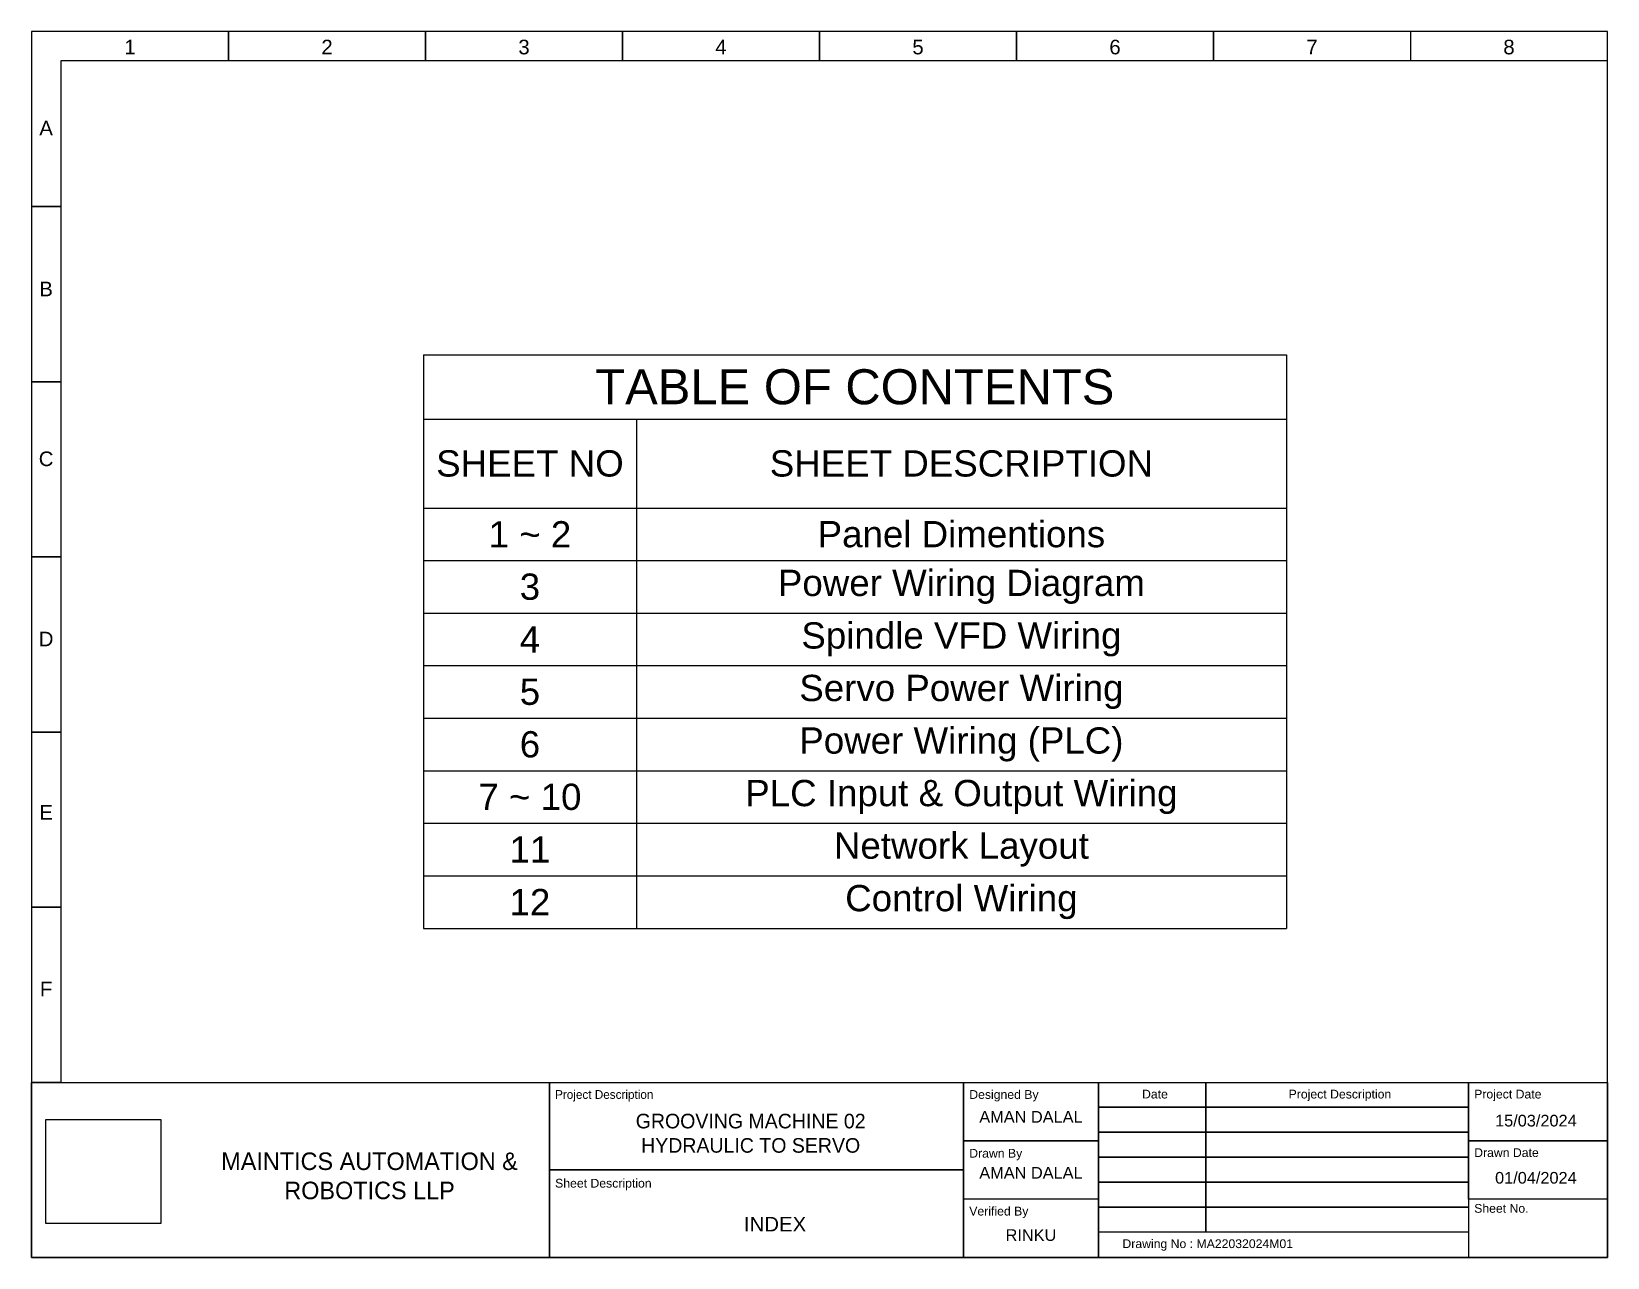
# Model space of a CAD drawing. Header units: millimetres. Extents: x -11 to 5160, y -11 to 2043.
# Drawn here: x 3963.4 to 4233.4, y 1579.4 to 1789.4 of the extents above; entities that cross this region are included whole.
import ezdxf

# ---------------------------------------------------------------- set-up
doc = ezdxf.new("R2010")
doc.units = ezdxf.units.MM
doc.styles.add('Annotative', font='arial.ttf')
doc.styles.get("Standard").update_dxf_attribs({"font": 'arial.ttf'})
picture_1 = doc.add_image_def('image1.jpg', size_in_pixel=(150, 135))

msp = doc.modelspace()

# ---------------------------------------------------------------- texts
at = {"attachment_point": 1, "style": 'Annotative'}
for s, insert, char_height, width in [('\\pxqc;1', (3963.421, 1787.999), 2.5, 33.75), ('\\pxqc;2', (3997.171, 1787.999), 2.5, 33.75), ('\\pxqc;3', (4030.921, 1787.999), 2.5, 33.75), ('\\pxqc;4', (4064.671, 1787.999), 2.5, 33.75), ('\\pxqc;5', (4098.421, 1787.999), 2.5, 33.75), ('\\pxqc;6', (4132.171, 1787.999), 2.5, 33.75), ('\\pxqc;7', (4165.921, 1787.999), 2.5, 33.75), ('\\pxqc;8', (4199.671, 1787.999), 2.5, 33.75), ('\\pxqc;A', (3963.421, 1774.125), 2.5, 5), ('\\pxqc;B', (3963.421, 1746.557), 2.5, 5), ('\\pxqc;C', (3963.421, 1717.464), 2.5, 5), ('\\pxqc;D', (3963.421, 1686.596), 2.5, 5), ('\\pxqc;E', (3963.421, 1656.905), 2.5, 5), ('\\pxqc;F', (3963.421, 1626.651), 2.5, 5), ('Designed By', (4124.078, 1608.073), 1.5, 22.12958), ('\\pxqc;Date', (4147.195, 1608.139), 1.5, 17.39528), ('\\pxqc;Project Description', (4165.577, 1608.139), 1.5, 44.01766), ('Project Date', (4210.582, 1608.139), 1.5, 22.83874), ('\\pxqc;AMAN DALAL', (4123.091, 1604.492), 2, 23.11684), ('\\pxqc;15/03/2024', (4209.595, 1603.845), 2, 23.11684), ('Drawn By', (4124.078, 1598.01), 1.5, 22.12958), ('Drawn Date', (4210.582, 1598.114), 1.5, 22.83874), ('\\pxqc;AMAN DALAL', (4123.091, 1594.908), 2, 23.11684), ('\\pxqc;01/04/2024', (4209.595, 1594.052), 2, 23.11684), ('Sheet Description', (4053.124, 1592.875), 1.5, 34.98019), ('Verified By', (4124.078, 1588.094), 1.5, 22.12958), ('Sheet No.', (4210.582, 1588.568), 1.5, 22.83874), ('\\pxqc;INDEX', (4052.137, 1586.361), 2.5, 77.34131), ('\\pxqc;RINKU', (4123.091, 1584.244), 2, 23.11684), ('Drawing No : MA22032024M01', (4150.318, 1582.514), 1.5, 44.01766)]:
    msp.add_mtext(s, dxfattribs=dict(at, insert=insert, char_height=char_height, width=width))
at = {"attachment_point": 1}
for s, width, insert, char_height in [('{\\Ftxt|c0;Project Description}', 34.98019, (4053.124, 1608.073), 1.5), ('\\pxqc;{\\Ftxt|c0;GROOVING MACHINE 02\\PHYDRAULIC TO SERVO}', 66.4073, (4053.423, 1604.022), 2.5), ('\\pxqc;{\\Ftxt|c0;MAINTICS AUTOMATION &\\PROBOTICS LLP}', 66.55986, (3988.053, 1597.39), 3)]:
    msp.add_mtext_dynamic_manual_height_columns(s, width=width, gutter_width=12.5, heights=[0], dxfattribs=dict(at, insert=insert, char_height=char_height))

# ---------------------------------------------------------------- blocks, each defined once
blk = doc.blocks.new('*T255')
at = {"color": 0, "linetype": 'ByBlock', "lineweight": -2, "transparency": 16777216}
for p, q in [((0, 0), (147.85, 0)), ((0, 0), (0, -98.23)), ((147.85, 0), (147.85, -98.23)), ((0, -11), (147.85, -11)), ((36.52, -11), (36.52, -98.23)), ((0, -26.23), (147.85, -26.23)), ((0, -35.23), (147.85, -35.23)), ((0, -44.23), (147.85, -44.23)), ((0, -53.23), (147.85, -53.23)), ((0, -62.23), (147.85, -62.23)), ((0, -71.23), (147.85, -71.23)), ((0, -80.23), (147.85, -80.23)), ((0, -89.23), (147.85, -89.23)), ((0, -98.23), (147.85, -98.23))]:
    blk.add_line(p, q, dxfattribs=at)
at = {"color": 0, "transparency": 16777216, "attachment_point": 5}
for s, insert, char_height, width in [('TABLE OF CONTENTS', (73.92, -5.5), 6, 144.8497), ('SHEET NO', (18.26, -18.62), 4.5, 33.5174), ('SHEET DESCRIPTION', (92.18, -18.62), 4.5, 108.3323), ('1 ~ 2', (18.26, -30.73), 4.5, 33.5174), ('Panel Dimentions', (92.18, -30.73), 4.5, 108.3323), ('3', (18.26, -39.73), 4.5, 33.5174), ('Power Wiring Diagram', (92.18, -39.73), 4.5, 108.3323), ('Spindle VFD Wiring', (92.18, -48.73), 4.5, 108.3323), ('4', (18.26, -48.73), 4.5, 33.5174), ('5', (18.26, -57.73), 4.5, 33.5174), ('Servo Power Wiring', (92.18, -57.73), 4.5, 108.3323), ('6', (18.26, -66.73), 4.5, 33.5174), ('Power Wiring (PLC)', (92.18, -66.73), 4.5, 108.3323), ('PLC Input & Output Wiring', (92.18, -75.73), 4.5, 108.3323), ('7 ~ 10', (18.26, -75.73), 4.5, 33.5174), ('11', (18.26, -84.73), 4.5, 33.5174), ('Network Layout', (92.18, -84.73), 4.5, 108.3323), ('12', (18.26, -93.73), 4.5, 33.5174), ('Control Wiring', (92.18, -93.73), 4.5, 108.3323)]:
    blk.add_mtext(s, dxfattribs=dict(at, insert=insert, char_height=char_height, width=width))

# ---------------------------------------------------------------- linework, layer by layer
for p, q in [((3997.171, 1789.405), (3997.171, 1784.405)), ((3997.171, 1784.405), (3997.171, 1789.405)), ((4030.921, 1789.405), (4030.921, 1784.405)), ((4030.921, 1784.405), (4030.921, 1789.405)), ((4064.671, 1789.405), (4064.671, 1784.405)), ((4064.671, 1784.405), (4064.671, 1789.405)), ((4098.421, 1789.405), (4098.421, 1784.405)), ((4098.421, 1784.405), (4098.421, 1789.405)), ((4132.171, 1789.405), (4132.171, 1784.405)), ((4132.171, 1784.405), (4132.171, 1789.405)), ((4165.921, 1789.405), (4165.921, 1784.405)), ((4165.921, 1784.405), (4165.921, 1789.405)), ((4199.671, 1789.405), (4199.671, 1784.405)), ((4233.421, 1784.405), (3968.421, 1784.405)), ((3968.421, 1784.405), (3968.421, 1609.405)), ((3968.421, 1759.405), (3963.421, 1759.405)), ((3963.421, 1759.405), (3968.421, 1759.405)), ((3968.421, 1729.405), (3963.421, 1729.405)), ((3963.421, 1729.405), (3968.421, 1729.405)), ((3968.421, 1699.405), (3963.421, 1699.405)), ((3963.421, 1699.405), (3968.421, 1699.405)), ((3968.421, 1669.405), (3963.421, 1669.405)), ((3963.421, 1669.405), (3968.421, 1669.405)), ((3968.421, 1639.405), (3963.421, 1639.405)), ((3963.421, 1639.405), (3968.421, 1639.405)), ((3968.421, 1609.405), (3963.421, 1609.405))]:
    msp.add_line(p, q)
for points in [[(3963.421, 1579.405), (4233.421, 1579.405), (4233.421, 1789.405), (3963.421, 1789.405)], [(3963.421, 1609.405), (3963.421, 1609.405), (3963.421, 1579.405), (3963.421, 1579.405)], [(3963.421, 1609.405), (4052.137, 1609.405), (4052.137, 1579.405), (3963.421, 1579.405)], [(4052.137, 1609.405), (4123.091, 1609.405), (4123.091, 1594.405), (4052.137, 1594.405)], [(4123.091, 1609.405), (4146.208, 1609.405), (4146.208, 1579.405), (4123.091, 1579.405)], [(4123.091, 1609.405), (4146.208, 1609.405), (4146.208, 1599.405), (4123.091, 1599.405)], [(4146.208, 1609.405), (4209.595, 1609.405), (4209.595, 1605.125), (4146.208, 1605.125)], [(4209.595, 1609.405), (4233.421, 1609.405), (4233.421, 1599.405), (4209.595, 1599.405)], [(4146.208, 1605.125), (4209.595, 1605.125), (4209.595, 1600.845), (4146.208, 1600.845)], [(4123.091, 1599.405), (4146.208, 1599.405), (4146.208, 1589.405), (4123.091, 1589.405)], [(4146.208, 1600.845), (4209.595, 1600.845), (4209.595, 1596.565), (4146.208, 1596.565)], [(4209.595, 1599.405), (4233.421, 1599.405), (4233.421, 1589.405), (4209.595, 1589.405)], [(4146.208, 1596.565), (4209.595, 1596.565), (4209.595, 1592.285), (4146.208, 1592.285)], [(4052.137, 1594.405), (4123.091, 1594.405), (4123.091, 1579.405), (4052.137, 1579.405)], [(4146.208, 1592.285), (4209.595, 1592.285), (4209.595, 1588.005), (4146.208, 1588.005)], [(4146.208, 1588.005), (4209.595, 1588.005), (4209.595, 1583.725), (4146.208, 1583.725)]]:
    msp.add_lwpolyline(points, close=True)
for points in [[(4233.421, 1609.405), (4233.421, 1579.405), (3963.421, 1579.405), (3963.421, 1609.405)], [(3968.421, 1609.405), (4233.421, 1609.405)], [(4164.59, 1579.405), (4146.208, 1579.405), (4146.208, 1609.405), (4164.59, 1609.405), (4164.59, 1583.725)], [(4164.59, 1583.725), (4164.59, 1609.405), (4209.595, 1609.405), (4209.595, 1579.405), (4164.59, 1579.405)]]:
    msp.add_lwpolyline(points)

# ---------------------------------------------------------------- block references
msp.add_blockref('*T255', (4030.552, 1734.011))

msp.set_redraw_order([(e.dxf.handle, doc.entitydb.next_handle()) for e in msp.query("TEXT MTEXT ATTDEF DIMENSION ARC_DIMENSION")])  # texts and dimensions are drawn at this point

# ---------------------------------------------------------------- pictures from other files: only their frames are drawn
image = msp.add_image(picture_1, insert=(3965.845, 1585.245), size_in_units=(19.751, 17.776))
image.dxf.flags = 7

doc.saveas('drawing.dxf')
